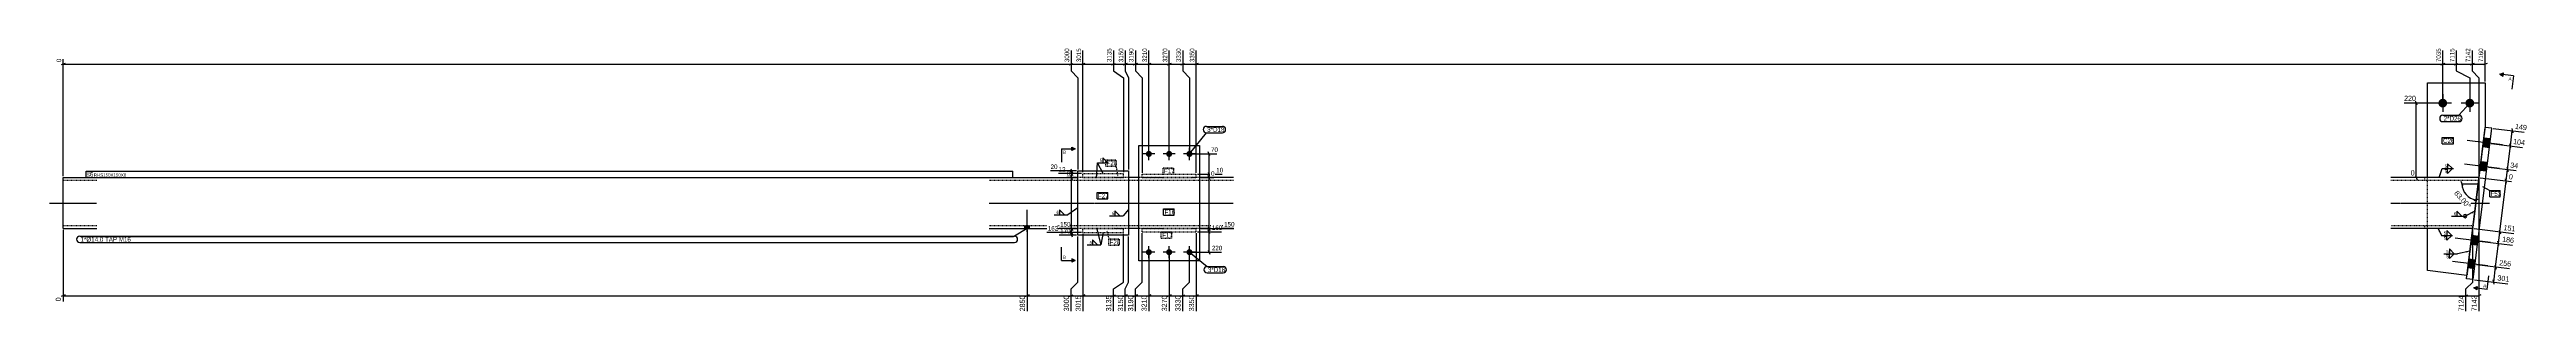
# Model space of a CAD drawing. Header units: millimetres. Extents: x 26 to 43146, y 6 to 1488.
# Drawn here: x 30184 to 37506, y 6 to 782 of the extents above; entities that cross this region are included whole.
import ezdxf

# ---------------------------------------------------------------- set-up
doc = ezdxf.new("R2010")
doc.units = ezdxf.units.MM
doc.linetypes.add('DXK_LINE_DOT2', pattern=[3.9198, 1.9599, -1.9599])
doc.linetypes.add('DXK_LINE_DOT3', pattern=[5.9187, 2.979, -0.9799, 0.9799, -0.9799])
for name, color, linetype in [('MÅLSÆTNING', 7, 'Continuous'), ('STÅL', 7, 'Continuous'), ('TEKST', 7, 'Continuous')]:
    doc.layers.add(name, color=color, linetype=linetype)
doc.styles.add('Arial', font='ARIAL.TTF', dxfattribs={"height": 0.2})
doc.styles.add('Arial Narrow', font='ARIALN.TTF', dxfattribs={"height": 0.2})

msp = doc.modelspace()

# ---------------------------------------------------------------- hatches: boundary and pattern name
at = {"layer": 'STÅL', "linetype": 'Continuous'}
for points in [[(37272, 624, -1), (37246, 624, -1)], [(37352, 624, -1), (37326, 624, -1)], [(37380.3, 520.6), (37377.1, 494.8), (37397, 492.3), (37400.1, 518.2)], [(37380.3, 520.6), (37377.1, 494.8), (37397, 492.3), (37400.1, 518.2)], [(33434, 465, -1), (33434, 483, -1)], [(33494, 465, -1), (33494, 483, -1)], [(33554, 465, -1), (33554, 483, -1)], [(37371.7, 451.1), (37368.6, 425.3), (37388.4, 422.9), (37391.6, 448.7)], [(37371.7, 451.1), (37368.6, 425.3), (37388.4, 422.9), (37391.6, 448.7)], [(33081, 262), (33067, 262), (33067, 254), (33081, 254)], [(37344.9, 232.8), (37341.8, 206.9), (37361.6, 204.5), (37364.8, 230.3)], [(37344.9, 232.8), (37341.8, 206.9), (37361.6, 204.5), (37364.8, 230.3)], [(33434, 175, -1), (33434, 193, -1)], [(33494, 175, -1), (33494, 193, -1)], [(33554, 175, -1), (33554, 193, -1)], [(37336.4, 163.3), (37333.2, 137.5), (37353.1, 135), (37356.3, 160.8)], [(37336.4, 163.3), (37333.2, 137.5), (37353.1, 135), (37356.3, 160.8)]]:
    msp.add_hatch(color=96, dxfattribs=at).paths.add_polyline_path(points)
at = {"layer": 'TEKST', "linetype": 'Continuous'}
msp.add_hatch(color=3, dxfattribs=at).paths.add_polyline_path([(37329, 187.6), (37339.3, 187.2), (37330.1, 182.7)])

# ---------------------------------------------------------------- linework, layer by layer
at = {"layer": 'MÅLSÆTNING', "color": 7, "linetype": 'Continuous'}
for p, q in [((30230, 741.3), (30218, 736.5)), ((30224, 408), (30224, 753.4)), ((33198, 736.5), (33210, 741.3)), ((33204, 779), (33204, 718.9)), ((33204, 738.9), (33239, 738.9)), ((33245, 741.3), (33233, 736.5)), ((33245, 741.3), (33233, 736.5)), ((33329, 779), (33329, 718.9)), ((33358, 736.5), (33370, 741.3)), ((33364, 779), (33364, 718.9)), ((33388, 736.5), (33400, 741.3)), ((33394, 779), (33394, 718.9)), ((33394, 738.9), (33434, 738.9)), ((33440, 741.3), (33428, 736.5)), ((33434, 478), (33434, 779)), ((33434, 478), (33434, 779)), ((33500, 741.3), (33488, 736.5)), ((33494, 478), (33494, 779)), ((33528, 736.5), (33540, 741.3)), ((33534, 779), (33534, 718.9)), ((33534, 738.9), (33574, 738.9)), ((33580, 741.3), (33568, 736.5)), ((33574, 418), (33574, 779)), ((37265, 741.3), (37253, 736.5)), ((37259, 628), (37259, 779)), ((37293, 736.5), (37305, 741.3)), ((37299, 779), (37299, 718.9)), ((37340, 736.5), (37352, 741.3)), ((37346, 779), (37346, 718.9)), ((37346, 738.9), (37384, 738.9)), ((37390, 741.3), (37378, 736.5)), ((37384, 688), (37384, 779)), ((33204, 718.9), (33224, 698.9)), ((33359, 698.9), (33359, 420)), ((33359, 698.9), (33359, 420)), ((33364, 718.9), (33374, 698.9)), ((33374, 698.9), (33374, 428)), ((33374, 698.9), (33374, 428)), ((33394, 718.9), (33414, 698.9)), ((33414, 698.9), (33414, 418)), ((33414, 698.9), (33414, 418)), ((33534, 718.9), (33554, 698.9)), ((33554, 698.9), (33554, 478)), ((33554, 698.9), (33554, 478)), ((37339, 698.9), (37339, 628)), ((37339, 698.9), (37339, 628)), ((37346, 718.9), (37366, 698.9)), ((37366, 698.9), (37366, 408)), ((37366, 698.9), (37366, 408)), ((37255, 624), (37144.8, 624)), ((37183.2, 618), (37178.4, 630)), ((37180.8, 404), (37180.8, 624)), ((33558, 474), (33634.8, 474)), ((37402.5, 504.8), (37494.7, 493.4)), ((37450.4, 428.4), (37458.9, 497.8)), ((37460.6, 491.6), (37457.3, 504.1)), ((33220, 404), (33191.2, 404)), ((33208.1, 398), (33203.3, 410)), ((33205.7, 254), (33205.7, 404)), ((33578, 414), (33650.2, 414)), ((33588, 404), (33626.3, 404)), ((33609.4, 420), (33614.2, 408)), ((33614.2, 398), (33609.4, 410)), ((33611.8, 404), (33611.8, 414)), ((37210, 404), (37164.3, 404)), ((37178.4, 410), (37183.2, 398)), ((37318.2, 380.2), (37313.4, 392.2)), ((37315.8, 386.2), (37363.8, 386.2)), ((37365.5, 400.1), (37357.9, 338.6)), ((37357.9, 338.6), (37363.8, 386.2)), ((37366, 400), (37366, 9.6)), ((37369.9, 403.5), (37462.6, 392.2)), ((37394, 435.3), (37476.5, 425.2)), ((37394, 435.3), (37476.5, 425.2)), ((37447.9, 387.9), (37444.6, 400.4)), ((37446.2, 394.2), (37450.4, 428.4)), ((37448.8, 434.6), (37452.1, 422.1)), ((37448.8, 434.6), (37452.1, 422.1)), ((37351.7, 337), (37364.2, 340.3)), ((30224, 250), (30224, 38.9)), ((33074, 250), (33074, 9.6)), ((33074, 250), (33074, 9.6)), ((33235, 242), (33132.6, 242)), ((33220, 254), (33169, 254)), ((33220, 234), (33169, 234)), ((33203.3, 260), (33208.1, 248)), ((33203.3, 248), (33208.1, 236)), ((33208.1, 228), (33203.3, 240)), ((33205.7, 234), (33205.7, 242)), ((33239, 238), (33239, 9.6)), ((33239, 238), (33239, 9.6)), ((33359, 95.4), (33359, 238)), ((33359, 95.4), (33359, 238)), ((33374, 95.4), (33374, 230)), ((33374, 95.4), (33374, 230)), ((33414, 95.4), (33414, 240)), ((33414, 95.4), (33414, 240)), ((33574, 240), (33574, 9.6)), ((33574, 240), (33574, 9.6)), ((33578, 244), (33648.5, 244)), ((33614.2, 238), (33609.4, 250)), ((33611.8, 184), (33611.8, 244)), ((37347.5, 95.4), (37347.5, 250)), ((37347.5, 95.4), (37347.5, 250)), ((37351.5, 253.5), (37469.4, 239.1)), ((37351.5, 253.5), (37469.4, 239.1)), ((37423.6, 210), (37427.8, 244.2)), ((37426.1, 250.4), (37429.4, 237.9)), ((37426.1, 250.4), (37429.4, 237.9)), ((33434, 180), (33434, 9.6)), ((33494, 180), (33494, 9.6)), ((33554, 95.4), (33554, 180)), ((33554, 95.4), (33554, 180)), ((33558, 184), (33648.5, 184)), ((33609.4, 190), (33614.2, 178)), ((37358.6, 147.4), (37456.6, 135.4)), ((37358.6, 147.4), (37456.6, 135.4)), ((37367.2, 216.9), (37465.2, 204.9)), ((37413.4, 146.8), (37416.7, 134.3)), ((37413.4, 146.8), (37416.7, 134.3)), ((37425.2, 203.7), (37421.9, 216.2)), ((33204, 75.4), (33224, 95.4)), ((33204, 9.6), (33204, 75.4)), ((33329, 9.6), (33329, 75.4)), ((33364, 9.6), (33364, 75.4)), ((33394, 75.4), (33414, 95.4)), ((33394, 9.6), (33394, 75.4)), ((33534, 75.4), (33554, 95.4)), ((33534, 9.6), (33534, 75.4)), ((37327.5, 75.4), (37347.5, 95.4)), ((37327.5, 9.6), (37327.5, 75.4)), ((37353.2, 102.8), (37451.1, 90.8)), ((37411.2, 89.6), (37407.9, 102.1)), ((37409.6, 95.9), (37415.1, 140.5)), ((30230, 57.8), (30218, 53)), ((30224, 55.4), (33074, 55.4)), ((33080, 57.8), (33068, 53)), ((33068, 53), (33080, 57.8)), ((33198, 53), (33210, 57.8)), ((33204, 55.4), (33239, 55.4)), ((33245, 57.8), (33233, 53)), ((33245, 57.8), (33233, 53)), ((33358, 53), (33370, 57.8)), ((33388, 53), (33400, 57.8)), ((33440, 57.8), (33428, 53)), ((33434, 55.4), (33494, 55.4)), ((33488, 53), (33500, 57.8)), ((33528, 53), (33540, 57.8)), ((33534, 55.4), (33574, 55.4)), ((33580, 57.8), (33568, 53)), ((33580, 57.8), (33568, 53)), ((37321.5, 53), (37333.5, 57.8)), ((37327.5, 55.4), (37366, 55.4)), ((37372, 57.8), (37360, 53))]:
    msp.add_line(p, q, dxfattribs=at)
msp.add_arc((37363.8, 386.2), 48, 180.00347, 263, dxfattribs=at)
at = {"layer": 'STÅL', "color": 2, "linetype": 'Continuous'}
for p, q in [((37214, 404), (37214, 684)), ((37214, 684), (37384, 684)), ((37384, 684), (37384, 551.3)), ((37329.3, 105.7), (37384.2, 552.4)), ((37349.2, 103.3), (37404, 549.9)), ((37404, 549.9), (37384.2, 552.4)), ((33404, 159), (33404, 499)), ((33404, 499), (33584, 499)), ((33584, 499), (33584, 159)), ((30224, 384), (30224, 404)), ((30224, 404), (30324, 404)), ((30224, 274), (30224, 384)), ((32962, 404), (33224, 404)), ((33224, 234), (33224, 424)), ((33224, 424), (33374, 424)), ((33374, 424), (33374, 234)), ((33404, 404), (33374, 404)), ((33684, 404), (33584, 404)), ((37366, 404), (37106, 404)), ((30224, 254), (30224, 274)), ((30224, 254), (30324, 254)), ((32962, 254), (33224, 254)), ((33374, 234), (33224, 234)), ((33404, 254), (33374, 254)), ((33684, 254), (33584, 254)), ((37347.5, 254), (37106, 254)), ((37214, 129.9), (37214, 254)), ((33584, 159), (33404, 159)), ((37330.6, 115.6), (37214, 129.9)), ((37349.2, 103.3), (37329.3, 105.7))]:
    msp.add_line(p, q, dxfattribs=at)
at = {"layer": 'STÅL', "color": 96, "linetype": 'Continuous'}
for p, q in [((37285, 624), (37233, 624)), ((37259, 650), (37259, 598)), ((37365, 624), (37313, 624)), ((37339, 650), (37339, 598)), ((37435.8, 500.7), (37331.5, 513.5)), ((37435.8, 500.7), (37331.5, 513.5)), ((37400.1, 518.2), (37380.3, 520.6)), ((37400.1, 518.2), (37380.3, 520.6)), ((33452, 474), (33416, 474)), ((33434, 456), (33434, 492)), ((33512, 474), (33476, 474)), ((33494, 456), (33494, 492)), ((33572, 474), (33536, 474)), ((33554, 456), (33554, 492)), ((37427.2, 431.2), (37323, 444)), ((37427.2, 431.2), (37323, 444)), ((37391.6, 448.7), (37371.7, 451.1)), ((37391.6, 448.7), (37371.7, 451.1)), ((37397, 492.3), (37377.1, 494.8)), ((37397, 492.3), (37377.1, 494.8)), ((37388.4, 422.9), (37368.6, 425.3)), ((37388.4, 422.9), (37368.6, 425.3)), ((33074, 244), (33074, 309)), ((33067, 254), (33067, 262)), ((33081, 254), (33081, 262)), ((37400.4, 212.8), (37296.2, 225.6)), ((37400.4, 212.8), (37296.2, 225.6)), ((37364.8, 230.3), (37344.9, 232.8)), ((37364.8, 230.3), (37344.9, 232.8)), ((33452, 184), (33416, 184)), ((33434, 166), (33434, 202)), ((33512, 184), (33476, 184)), ((33494, 166), (33494, 202)), ((33572, 184), (33536, 184)), ((33554, 166), (33554, 202)), ((37391.9, 143.4), (37287.7, 156.2)), ((37391.9, 143.4), (37287.7, 156.2)), ((37356.3, 160.8), (37336.4, 163.3)), ((37356.3, 160.8), (37336.4, 163.3)), ((37361.6, 204.5), (37341.8, 206.9)), ((37361.6, 204.5), (37341.8, 206.9)), ((37353.1, 135), (37333.2, 137.5)), ((37353.1, 135), (37333.2, 137.5))]:
    msp.add_line(p, q, dxfattribs=at)
at = {"layer": 'STÅL', "color": 7, "linetype": 'DXK_LINE_DOT2'}
for p, q in [((37384, 551.3), (37330.6, 115.6)), ((30324, 396), (30224, 396)), ((33684, 396), (32962, 396)), ((33374, 404), (33224, 404)), ((33239, 404), (33239, 416)), ((33239, 416), (33359, 416)), ((33239, 404), (33359, 404)), ((33359, 404), (33359, 416)), ((33584, 404), (33404, 404)), ((33414, 404), (33414, 414)), ((33414, 414), (33574, 414)), ((33414, 404), (33574, 404)), ((33574, 404), (33574, 414)), ((37365, 396), (37106, 396)), ((37206, 396), (37206, 404)), ((37214, 254), (37214, 404)), ((37366, 404), (37347.5, 254)), ((30224, 262.9), (30224, 274)), ((30224, 262), (30224, 262.9)), ((30324, 262), (30224, 262)), ((30224, 255.6), (30224, 262)), ((33684, 262), (32962, 262)), ((33374, 254), (33224, 254)), ((33239, 242), (33239, 254)), ((33239, 254), (33359, 254)), ((33239, 242), (33359, 242)), ((33359, 242), (33359, 254)), ((33584, 254), (33404, 254)), ((33414, 244), (33414, 254)), ((33414, 254), (33574, 254)), ((33414, 244), (33574, 244)), ((33574, 244), (33574, 254)), ((37348.5, 262), (37106, 262)), ((37206, 254), (37206, 262))]:
    msp.add_line(p, q, dxfattribs=at)
at = {"layer": 'STÅL', "color": 7, "linetype": 'DXK_LINE_DOT3'}
for p, q in [((30184, 329), (30324, 329)), ((32962, 329), (33684, 329)), ((37106, 329), (37396.8, 329))]:
    msp.add_line(p, q, dxfattribs=at)

# ---------------------------------------------------------------- wipeouts: each hides what was drawn before it
at = {"color": 0, "linetype": 'Continuous'}
msp.add_wipeout([(37462.1, 690.5), (37463.3, 700.4), (37454.5, 701.5), (37453.2, 691.5)], dxfattribs=at).dxf.layer = 'TEKST'
at = {"color": 0}
msp.add_wipeout([(37288.1, 506.5), (37288.1, 520.5), (37260, 520.5), (37260, 506.5)], dxfattribs=at).dxf.layer = 'TEKST'

# ---------------------------------------------------------------- next in the draw order: hatches: boundary and pattern name
at = {"layer": 'TEKST', "linetype": 'Continuous'}
msp.add_hatch(color=30, dxfattribs=at).paths.add_polyline_path([(37438.1, 708.5), (37437.5, 703.6), (37428.2, 709.7)])

# ---------------------------------------------------------------- next in the draw order: linework, layer by layer
at = {"layer": 'TEKST', "color": 30, "linetype": 'Continuous'}
for p, q in [((37428.2, 709.7), (37438.7, 713.5)), ((37428.2, 709.7), (37437.5, 703.6)), ((37437.5, 703.6), (37438.7, 713.5))]:
    msp.add_line(p, q, dxfattribs=at)
at = {"layer": 'TEKST', "color": 7, "linetype": 'Continuous'}
for q in [(37428.2, 709.7), (37463, 665.2)]:
    msp.add_line((37467.9, 704.9), q, dxfattribs=at)

# ---------------------------------------------------------------- next in the draw order: texts
at = {"layer": 'TEKST', "color": 3, "linetype": 'Continuous', "style": 'Arial'}
msp.add_text('A', height=9.55, rotation=-7.00154, dxfattribs=at).set_placement((37453.2, 691.5))

# ---------------------------------------------------------------- next in the draw order: wipeouts: each hides what was drawn before it
at = {"color": 0, "linetype": 'Continuous'}
for points in [[(33571.2, 781.8), (33551.6, 781.8), (33551.6, 742.1), (33571.2, 742.1)], [(37381.2, 781.8), (37361.6, 781.8), (37361.6, 742.1), (37381.2, 742.1)], [(37177.2, 627.2), (37177.2, 649.6), (37141.6, 649.6), (37141.6, 627.2)], [(37498.3, 496.2), (37501, 518.5), (37465.6, 522.8), (37462.9, 500.6)], [(37480.1, 427.9), (37482.8, 450.2), (37457.1, 453.3), (37454.4, 431.1)], [(33202.5, 406.8), (33202.5, 426.4), (33188.4, 426.4), (33188.4, 406.8)], [(33653, 416.8), (33653, 436.4), (33630.4, 436.4), (33630.4, 416.8)], [(37177.2, 407.2), (37177.2, 429.6), (37161.1, 429.6), (37161.1, 407.2)], [(33163.6, 244.8), (33163.6, 264.4), (33132.4, 264.4), (33132.4, 244.8)], [(33648.7, 246.8), (33648.7, 266.4), (33617.5, 266.4), (33617.5, 246.8)], [(33648.7, 186.8), (33648.7, 206.4), (33617.5, 206.4), (33617.5, 186.8)], [(30220.8, 51.8), (30198.4, 51.8), (30198.4, 35.6), (30220.8, 35.6)], [(33490.8, 51.8), (33468.4, 51.8), (33468.4, 6.4), (33490.8, 6.4)], [(37362.8, 51.8), (37340.4, 51.8), (37340.4, 6.4), (37362.8, 6.4)]]:
    msp.add_wipeout(points, dxfattribs=at).dxf.layer = 'MÅLSÆTNING'
at = {"color": 0}
for points in [[(37288.1, 506.5), (37288.1, 520.5), (37260, 520.5), (37260, 506.5)], [(37304.4, 571.7), (37304.4, 585.7), (37261.8, 585.7), (37261.8, 571.7)], [(33335.3, 440.5), (33335.3, 454.5), (33308.9, 454.5), (33308.9, 440.5)], [(37271.4, 432.1), (37271.4, 443.7), (37263.7, 443.7), (37263.7, 432.1)], [(30310.6, 406.8), (30310.6, 420.8), (30294.4, 420.8), (30294.4, 406.8)], [(33504.9, 416.8), (33504.9, 430.8), (33478.5, 430.8), (33478.5, 416.8)], [(33309.9, 343.4), (33309.9, 357.4), (33283.5, 357.4), (33283.5, 343.4)], [(33506.5, 295.6), (33506.5, 309.6), (33480.1, 309.6), (33480.1, 295.6)], [(33034.2, 215), (33034.2, 229), (30275.8, 229), (30275.8, 215)], [(33344.3, 206.8), (33344.3, 220.8), (33317.9, 220.8), (33317.9, 206.8)], [(33499.6, 227.4), (33499.6, 241.4), (33473.2, 241.4), (33473.2, 227.4)], [(37269.1, 234.9), (37269.1, 246.5), (37261.4, 246.5), (37261.4, 234.9)], [(33651.2, 125.4), (33651.2, 139.4), (33608.6, 139.4), (33608.6, 125.4)]]:
    msp.add_wipeout(points, dxfattribs=at).dxf.layer = 'TEKST'

# ---------------------------------------------------------------- next in the draw order: linework, layer by layer
at = {"layer": 'MÅLSÆTNING', "color": 7, "linetype": 'Continuous'}
for p, q in [((33239, 420), (33239, 779)), ((33239, 420), (33239, 779)), ((33494, 738.9), (33534, 738.9)), ((33528, 736.5), (33540, 741.3)), ((33534, 779), (33534, 718.9)), ((33580, 741.3), (33568, 736.5)), ((33574, 418), (33574, 779)), ((37299, 738.9), (37346, 738.9)), ((37352, 741.3), (37340, 736.5)), ((37346, 779), (37346, 718.9)), ((33224, 698.9), (33224, 428)), ((33224, 698.9), (33224, 428)), ((33534, 718.9), (33554, 698.9)), ((37299, 718.9), (37339, 698.9)), ((37346, 718.9), (37366, 698.9)), ((37408, 549.4), (37500.2, 538.1)), ((37458.9, 497.8), (37464.4, 542.5)), ((37462.8, 548.7), (37466.1, 536.3)), ((33614.2, 468), (33609.4, 480)), ((33611.8, 414), (33611.8, 474)), ((37402.5, 504.8), (37494.7, 493.4)), ((37460.6, 491.6), (37457.3, 504.1)), ((33235, 416), (33167.3, 416)), ((33220, 404), (33191.2, 404)), ((33203.3, 422), (33208.1, 410)), ((33208.1, 398), (33203.3, 410)), ((33205.7, 404), (33205.7, 416)), ((33578, 414), (33650.2, 414)), ((33588, 404), (33626.3, 404)), ((33609.4, 420), (33614.2, 408)), ((33614.2, 398), (33609.4, 410)), ((33611.8, 254), (33611.8, 404)), ((37369.9, 403.5), (37462.6, 392.2)), ((37427.8, 244.2), (37446.2, 394.2)), ((37447.9, 387.9), (37444.6, 400.4)), ((33578, 244), (33648.5, 244)), ((33588, 254), (33684.9, 254)), ((33609.4, 260), (33614.2, 248)), ((33609.4, 260), (33614.2, 248)), ((33614.2, 238), (33609.4, 250)), ((33611.8, 244), (33611.8, 254)), ((33434, 180), (33434, 9.6)), ((33494, 180), (33494, 9.6)), ((37327.5, 75.4), (37347.5, 95.4)), ((37327.5, 9.6), (37327.5, 75.4)), ((33394, 55.4), (33434, 55.4)), ((33440, 57.8), (33428, 53)), ((33500, 57.8), (33488, 53)), ((33574, 55.4), (37327.5, 55.4)), ((37321.5, 53), (37333.5, 57.8))]:
    msp.add_line(p, q, dxfattribs=at)
at = {"layer": 'TEKST', "color": 7, "linetype": 'Continuous'}
for p, q in [((37257.6, 522.9), (37290.5, 522.9)), ((37257.6, 504.1), (37257.6, 522.9)), ((37290.5, 504.1), (37290.5, 522.9)), ((37257.6, 504.1), (37290.5, 504.1))]:
    msp.add_line(p, q, dxfattribs=at)
at = {"layer": 'TEKST', "color": 3, "linetype": 'Continuous'}
for p, q in [((37287.8, 430.9), (37273.5, 445.2)), ((37273.5, 445.2), (37273.5, 430.9)), ((37273.5, 430.9), (37287.8, 430.9)), ((37285.4, 233.7), (37271.1, 248)), ((37271.1, 248), (37271.1, 233.7)), ((37271.1, 233.7), (37285.4, 233.7))]:
    msp.add_line(p, q, dxfattribs=at)

# ---------------------------------------------------------------- next in the draw order: texts
at = {"layer": 'MÅLSÆTNING', "color": 3, "linetype": 'Continuous', "style": 'Arial Narrow'}
for s, height, rotation, p in [('3350', 13.36, 90.00021, (33568.4, 744.9)), ('7160', 13.36, 90.00021, (37378.4, 744.9)), ('104', 15.27, -7.00154, (37466.5, 503.4)), ('34', 15.27, -7.00154, (37457.9, 433.9)), ('0', 15.3, 90.00021, (30217.6, 38.9)), ('3270', 15.27, 90.00021, (33487.6, 9.6)), ('7142', 15.27, 90.00021, (37359.6, 9.6))]:
    msp.add_text(s, height=height, rotation=rotation, dxfattribs=at).set_placement(p)
for s, height, p in [('220', 15.27, (37144.8, 630.4)), ('0', 13.4, (33191.2, 409.6)), ('10', 13.36, (33633.2, 419.6)), ('0', 15.3, (37164.3, 410.4)), ('160', 13.36, (33620.3, 249.6)), ('220', 13.36, (33620.3, 189.6))]:
    msp.add_text(s, height=height, dxfattribs=at).set_placement(p)
at = {"layer": 'TEKST', "color": 3, "style": 'Arial Narrow'}
msp.add_text('C26', height=13.36, dxfattribs=at).set_placement((37260, 506.5))

# ---------------------------------------------------------------- next in the draw order: wipeouts: each hides what was drawn before it
at = {"color": 0, "linetype": 'Continuous'}
msp.add_wipeout([(33200, 236.8), (33200, 256.4), (33168.8, 256.4), (33168.8, 236.8)], dxfattribs=at).dxf.layer = 'MÅLSÆTNING'
at = {"color": 0}
for points in [[(37304.4, 571.7), (37304.4, 585.7), (37261.8, 585.7), (37261.8, 571.7)], [(33335.3, 440.5), (33335.3, 454.5), (33308.9, 454.5), (33308.9, 440.5)], [(30310.6, 406.8), (30310.6, 420.8), (30294.4, 420.8), (30294.4, 406.8)], [(33504.9, 416.8), (33504.9, 430.8), (33478.5, 430.8), (33478.5, 416.8)], [(33309.9, 343.4), (33309.9, 357.4), (33283.5, 357.4), (33283.5, 343.4)], [(33506.5, 295.6), (33506.5, 309.6), (33480.1, 309.6), (33480.1, 295.6)], [(33034.2, 215), (33034.2, 229), (30275.8, 229), (30275.8, 215)], [(33344.3, 206.8), (33344.3, 220.8), (33317.9, 220.8), (33317.9, 206.8)], [(33499.6, 227.4), (33499.6, 241.4), (33473.2, 241.4), (33473.2, 227.4)], [(33651.2, 125.4), (33651.2, 139.4), (33608.6, 139.4), (33608.6, 125.4)]]:
    msp.add_wipeout(points, dxfattribs=at).dxf.layer = 'TEKST'

# ---------------------------------------------------------------- next in the draw order: hatches: boundary and pattern name
at = {"layer": 'TEKST', "linetype": 'Continuous'}
msp.add_hatch(color=3, dxfattribs=at).paths.add_polyline_path([(33282.2, 412.3), (33279, 402.5), (33277.2, 412.6)])

# ---------------------------------------------------------------- next in the draw order: linework, layer by layer
at = {"layer": 'MÅLSÆTNING', "color": 7, "linetype": 'Continuous'}
for p, q in [((33235, 242), (33132.6, 242)), ((33220, 254), (33169, 254)), ((33203.3, 260), (33208.1, 248)), ((33208.1, 236), (33203.3, 248)), ((33205.7, 242), (33205.7, 254))]:
    msp.add_line(p, q, dxfattribs=at)
at = {"layer": 'TEKST', "color": 7, "linetype": 'Continuous'}
for p, q in [((37259.4, 588.1), (37306.8, 588.1)), ((37339, 624), (37306.8, 588.1)), ((37259.4, 569.3), (37306.8, 569.3)), ((33281.1, 359.8), (33312.3, 359.8)), ((33281.1, 341), (33281.1, 359.8)), ((33281.1, 341), (33312.3, 341)), ((33312.3, 341), (33312.3, 359.8)), ((33477.7, 312), (33508.9, 312)), ((33477.7, 293.2), (33477.7, 312)), ((33477.7, 293.2), (33508.9, 293.2)), ((33508.9, 293.2), (33508.9, 312)), ((30273.4, 231.4), (33036.6, 231.4)), ((33074.5, 253.8), (33036.6, 231.4)), ((30273.4, 212.6), (33036.6, 212.6)), ((33554, 184), (33606.2, 141.8)), ((33606.2, 141.8), (33653.6, 141.8)), ((33606.2, 123), (33653.6, 123))]:
    msp.add_line(p, q, dxfattribs=at)
at = {"layer": 'TEKST', "color": 7, "linetype": 'DXK_LINE_DOT2'}
for p, q in [((33306.5, 456.9), (33337.7, 456.9)), ((33306.5, 438.1), (33306.5, 456.9)), ((33337.7, 438.1), (33337.7, 456.9)), ((33306.5, 438.1), (33337.7, 438.1)), ((33342.5, 410.2), (33337.7, 438.1)), ((33476.1, 433.2), (33507.3, 433.2)), ((33476.1, 414.4), (33476.1, 433.2)), ((33476.1, 414.4), (33507.3, 414.4)), ((33507.3, 414.4), (33507.3, 433.2)), ((33309.9, 246.7), (33315.5, 223.2)), ((33315.5, 223.2), (33346.7, 223.2)), ((33315.5, 204.4), (33315.5, 223.2)), ((33346.7, 204.4), (33346.7, 223.2)), ((33470.6, 244), (33470.8, 243.8)), ((33470.8, 243.8), (33502, 243.8)), ((33470.8, 225), (33470.8, 243.8)), ((33470.8, 225), (33502, 225)), ((33502, 225), (33502, 243.8)), ((33315.5, 204.4), (33346.7, 204.4))]:
    msp.add_line(p, q, dxfattribs=at)
at = {"layer": 'TEKST', "color": 7, "linetype": 'Continuous'}
for centre, start, end in [((37259.4, 578.7), 90, 270), ((37306.8, 578.7), 270, 90), ((30273.4, 222), 90, 270), ((33036.6, 222), 270, 90), ((33606.2, 132.4), 90, 270), ((33653.6, 132.4), 270, 90)]:
    msp.add_arc(centre, 9.4, start, end, dxfattribs=at)

# ---------------------------------------------------------------- next in the draw order: texts
at = {"layer": 'MÅLSÆTNING', "color": 3, "linetype": 'Continuous', "style": 'Arial Narrow'}
for s, p in [('162', (33135.2, 247.6)), ('170', (33171.6, 239.6))]:
    msp.add_text(s, height=13.36, dxfattribs=at).set_placement(p)
at = {"layer": 'TEKST', "color": 3, "style": 'Arial Narrow'}
for s, height, p in [('2*D26', 13.36, (37261.8, 571.7)), ('F28', 13.36, (33308.9, 440.5)), ('F17', 13.36, (33478.5, 416.8)), ('F27', 13.36, (33283.5, 343.4)), ('F16', 13.36, (33480.1, 295.6)), ('1*Ø14.0 TAP M16', 13.362, (30275.8, 215)), ('F28', 13.36, (33317.9, 206.8)), ('F17', 13.36, (33473.2, 227.4)), ('3*D18', 13.36, (33608.6, 125.4))]:
    msp.add_text(s, height=height, dxfattribs=at).set_placement(p)

# ---------------------------------------------------------------- next in the draw order: wipeouts: each hides what was drawn before it
at = {"color": 0, "linetype": 'Continuous'}
for points, layer in [([(33531.2, 781.8), (33511.6, 781.8), (33511.6, 742.1), (33531.2, 742.1)], 'MÅLSÆTNING'), ([(37343.2, 781.8), (37323.6, 781.8), (37323.6, 742.1), (37343.2, 742.1)], 'MÅLSÆTNING'), ([(37503.8, 540.9), (37506.5, 563.1), (37471.1, 567.5), (37468.4, 545.2)], 'MÅLSÆTNING'), ([(33637.6, 476.8), (33637.6, 496.4), (33615, 496.4), (33615, 476.8)], 'MÅLSÆTNING'), ([(33187.1, 418.8), (33187.1, 438.4), (33164.5, 438.4), (33164.5, 418.8)], 'MÅLSÆTNING'), ([(33629.1, 406.8), (33629.1, 426.4), (33615, 426.4), (33615, 406.8)], 'MÅLSÆTNING'), ([(37466.2, 394.9), (37468.9, 417.2), (37452.9, 419.1), (37450.2, 396.9)], 'MÅLSÆTNING'), ([(33685.1, 256.8), (33685.1, 276.4), (33653.9, 276.4), (33653.9, 256.8)], 'MÅLSÆTNING'), ([(37470, 242.2), (37472.8, 264.4), (37437.4, 268.8), (37434.6, 246.6)], 'MÅLSÆTNING'), ([(33430.8, 51.8), (33408.4, 51.8), (33408.4, 6.4), (33430.8, 6.4)], 'MÅLSÆTNING'), ([(33570.8, 51.8), (33548.4, 51.8), (33548.4, 6.4), (33570.8, 6.4)], 'MÅLSÆTNING'), ([(37324.3, 51.8), (37301.9, 51.8), (37301.9, 6.4), (37324.3, 6.4)], 'MÅLSÆTNING'), ([(37271.4, 417.1), (37271.4, 428.7), (37263.7, 428.7), (37263.7, 417.1)], 'TEKST'), ([(37269.1, 219.9), (37269.1, 231.5), (37261.4, 231.5), (37261.4, 219.9)], 'TEKST')]:
    msp.add_wipeout(points, dxfattribs=at).dxf.layer = layer
at = {"color": 0}
for points, layer in [([(37326.2, 313.7), (37343, 328.6), (37304, 372.6), (37287.2, 357.8)], 'MÅLSÆTNING'), ([(33649, 539), (33649, 553), (33606.4, 553), (33606.4, 539)], 'TEKST'), ([(33029.2, 406.8), (33029.2, 416.8), (30314.8, 416.8), (30314.8, 406.8)], 'TEKST')]:
    msp.add_wipeout(points, dxfattribs=at).dxf.layer = layer

# ---------------------------------------------------------------- next in the draw order: hatches: boundary and pattern name
at = {"layer": 'TEKST', "linetype": 'Continuous'}
for points in [[(37253.8, 412.6), (37248.2, 404), (37249.1, 414.3)], [(37343.7, 302.6), (37353.8, 304.8), (37345.9, 298.1)], [(37247.2, 244), (37245, 254), (37251.7, 246.2)]]:
    msp.add_hatch(color=3, dxfattribs=at).paths.add_polyline_path(points)

# ---------------------------------------------------------------- next in the draw order: linework, layer by layer
at = {"layer": 'MÅLSÆTNING', "color": 7, "linetype": 'Continuous'}
for p, q in [((33434, 738.9), (33494, 738.9)), ((33488, 736.5), (33500, 741.3)), ((33494, 478), (33494, 779)), ((37259, 738.9), (37299, 738.9)), ((37293, 736.5), (37305, 741.3)), ((37299, 779), (37299, 718.9)), ((37299, 718.9), (37339, 698.9)), ((33220, 424), (33143.5, 424)), ((33235, 416), (33167.3, 416)), ((33203.3, 430), (33208.1, 418)), ((33208.1, 410), (33203.3, 422)), ((33205.7, 416), (33205.7, 424)), ((33588, 254), (33684.9, 254)), ((37367.2, 216.9), (37465.2, 204.9)), ((37415.1, 140.5), (37423.6, 210)), ((37425.2, 203.7), (37421.9, 216.2)), ((33364, 75.4), (33374, 95.4)), ((33394, 75.4), (33414, 95.4)), ((33394, 9.6), (33394, 75.4)), ((33534, 75.4), (33554, 95.4)), ((33534, 9.6), (33534, 75.4)), ((33364, 55.4), (33394, 55.4)), ((33400, 57.8), (33388, 53)), ((33494, 55.4), (33534, 55.4)), ((33528, 53), (33540, 57.8))]:
    msp.add_line(p, q, dxfattribs=at)
at = {"layer": 'TEKST', "color": 3, "linetype": 'Continuous'}
for p, q in [((37248.2, 404), (37257.5, 430.9)), ((37257.5, 430.9), (37290.6, 430.9)), ((37273.5, 430.9), (37287.8, 430.9)), ((37287.8, 430.9), (37273.5, 416.6)), ((37273.5, 416.6), (37273.5, 430.9)), ((37245, 254), (37255.2, 233.7)), ((37255.2, 233.7), (37288.3, 233.7)), ((37271.1, 233.7), (37285.4, 233.7)), ((37285.4, 233.7), (37271.1, 219.4)), ((37271.1, 219.4), (37271.1, 233.7))]:
    msp.add_line(p, q, dxfattribs=at)

# ---------------------------------------------------------------- next in the draw order: texts
at = {"layer": 'MÅLSÆTNING', "color": 3, "linetype": 'Continuous', "style": 'Arial Narrow'}
for s, height, rotation, p in [('3330', 13.36, 90.00021, (33528.4, 744.9)), ('7142', 13.36, 90.00021, (37340.4, 744.9)), ('149', 15.27, -7.00154, (37472, 548)), ('0', 15.3, -7.00154, (37453.7, 399.7)), ('151', 15.27, -7.00154, (37438.2, 249.3)), ('3210', 15.27, 90.00021, (33427.6, 9.6)), ('3350', 15.27, 90.00021, (33567.6, 9.6)), ('7124', 15.27, 90.00021, (37321.1, 9.6))]:
    msp.add_text(s, height=height, rotation=rotation, dxfattribs=at).set_placement(p)
for s, height, p in [('70', 13.36, (33617.8, 479.6)), ('12', 13.36, (33167.3, 421.6)), ('0', 13.4, (33617.8, 409.6)), ('150', 13.36, (33656.7, 259.6))]:
    msp.add_text(s, height=height, dxfattribs=at).set_placement(p)
at = {"layer": 'MÅLSÆTNING', "color": 3, "style": 'Arial Narrow'}
msp.add_text('83.00°', height=15.27, rotation=-48.50088, dxfattribs=at).set_placement((37291.7, 357.5))
at = {"layer": 'TEKST', "color": 3, "style": 'Arial Narrow'}
for p in [(37264.5, 432.9), (37262.2, 235.7)]:
    msp.add_text('5', height=9.54, dxfattribs=at).set_placement(p)
at = {"layer": 'TEKST', "color": 3, "linetype": 'Continuous', "style": 'Arial Narrow'}
for p in [(37264.5, 417.9), (37262.2, 220.7)]:
    msp.add_text('5', height=9.54, dxfattribs=at).set_placement(p)

# ---------------------------------------------------------------- next in the draw order: wipeouts: each hides what was drawn before it
at = {"color": 0, "linetype": 'Continuous'}
msp.add_wipeout([(33200, 256.8), (33200, 276.4), (33168.8, 276.4), (33168.8, 256.8)], dxfattribs=at).dxf.layer = 'MÅLSÆTNING'
at = {"color": 0}
for points in [[(33649, 539), (33649, 553), (33606.4, 553), (33606.4, 539)], [(33295.8, 449.3), (33295.8, 460.9), (33288.1, 460.9), (33288.1, 449.3)], [(33029.2, 406.8), (33029.2, 416.8), (30314.8, 416.8), (30314.8, 406.8)], [(33331.7, 292.9), (33331.7, 304.5), (33324, 304.5), (33324, 292.9)]]:
    msp.add_wipeout(points, dxfattribs=at).dxf.layer = 'TEKST'

# ---------------------------------------------------------------- next in the draw order: hatches: boundary and pattern name
at = {"layer": 'TEKST', "linetype": 'Continuous'}
for points in [[(33296.5, 426), (33299, 416), (33292.1, 423.7)], [(33214.4, 311.3), (33224, 314.8), (33217.2, 307.1)], [(33365.6, 304.4), (33374, 310.3), (33369.4, 301.1)]]:
    msp.add_hatch(color=3, dxfattribs=at).paths.add_polyline_path(points)

# ---------------------------------------------------------------- next in the draw order: linework, layer by layer
at = {"layer": 'MÅLSÆTNING', "color": 7, "linetype": 'Continuous'}
msp.add_line((33224, 95.4), (33224, 230), dxfattribs=at)
msp.add_line((33224, 95.4), (33224, 230), dxfattribs=at)
at = {"layer": 'TEKST', "color": 7, "linetype": 'Continuous'}
for p, q in [((33554, 474), (33604, 536.6)), ((33604, 555.4), (33651.4, 555.4)), ((33604, 536.6), (33651.4, 536.6)), ((30292, 423.2), (33031.6, 423.2)), ((30292, 404.4), (30292, 423.2)), ((30292, 404.4), (33031.6, 404.4)), ((33031.6, 404.4), (33031.6, 423.2))]:
    msp.add_line(p, q, dxfattribs=at)
at = {"layer": 'TEKST', "color": 3, "linetype": 'Continuous'}
for p, q in [((33279, 402.5), (33281.9, 448.1)), ((33281.9, 448.1), (33315, 448.1)), ((33299, 416), (33281.9, 448.1)), ((33312.2, 448.1), (33297.9, 462.4)), ((33297.9, 462.4), (33297.9, 448.1)), ((33297.9, 448.1), (33312.2, 448.1)), ((33348, 291.7), (33333.8, 305.9)), ((33333.8, 305.9), (33333.8, 291.7)), ((33374, 310.3), (33357.9, 291.7)), ((33317.8, 291.7), (33357.9, 291.7)), ((33333.8, 291.7), (33348, 291.7))]:
    msp.add_line(p, q, dxfattribs=at)
at = {"layer": 'TEKST', "color": 7, "linetype": 'Continuous'}
for centre, start, end in [((33604, 546), 90, 270), ((33651.4, 546), 270, 90)]:
    msp.add_arc(centre, 9.4, start, end, dxfattribs=at)

# ---------------------------------------------------------------- next in the draw order: texts
at = {"layer": 'MÅLSÆTNING', "color": 3, "linetype": 'Continuous', "style": 'Arial Narrow'}
msp.add_text('150', height=13.36, dxfattribs=at).set_placement((33171.6, 259.6))
at = {"layer": 'TEKST', "color": 3, "style": 'Arial Narrow'}
for s, height, p in [('3*D18', 13.36, (33606.4, 539)), ('5', 9.54, (33288.9, 450.1)), ('s6', 13.36, (30294.4, 406.8)), ('RHS150X150X8', 9.544, (30314.8, 406.8)), ('6', 9.54, (33324.8, 293.7))]:
    msp.add_text(s, height=height, dxfattribs=at).set_placement(p)

# ---------------------------------------------------------------- next in the draw order: wipeouts: each hides what was drawn before it
at = {"color": 0, "linetype": 'Continuous'}
for points in [[(33491.2, 781.8), (33471.6, 781.8), (33471.6, 742.1), (33491.2, 742.1)], [(37296.2, 781.8), (37276.6, 781.8), (37276.6, 742.1), (37296.2, 742.1)], [(33163.3, 426.8), (33163.3, 446.4), (33140.7, 446.4), (33140.7, 426.8)], [(37465.8, 208), (37468.6, 230.3), (37433.2, 234.6), (37430.5, 212.4)], [(37457.3, 138.6), (37460, 160.8), (37424.6, 165.1), (37421.9, 142.9)], [(33390.8, 51.8), (33368.4, 51.8), (33368.4, 6.4), (33390.8, 6.4)], [(33530.8, 51.8), (33508.4, 51.8), (33508.4, 6.4), (33530.8, 6.4)]]:
    msp.add_wipeout(points, dxfattribs=at).dxf.layer = 'MÅLSÆTNING'
at = {"color": 0}
for points in [[(37298.9, 291.8), (37298.9, 303.4), (37291.2, 303.4), (37291.2, 291.8)], [(37426.6, 350), (37426.6, 364), (37400.2, 364), (37400.2, 350)], [(37276.5, 180.5), (37276.5, 192.1), (37268.8, 192.1), (37268.8, 180.5)]]:
    msp.add_wipeout(points, dxfattribs=at).dxf.layer = 'TEKST'

# ---------------------------------------------------------------- next in the draw order: linework, layer by layer
at = {"layer": 'MÅLSÆTNING', "color": 7, "linetype": 'Continuous'}
for p, q in [((33440, 741.3), (33428, 736.5)), ((33574, 738.9), (37259, 738.9)), ((37253, 736.5), (37265, 741.3)), ((37259, 628), (37259, 779)), ((33329, 75.4), (33359, 95.4)), ((33364, 75.4), (33374, 95.4)), ((33364, 9.6), (33364, 75.4)), ((33323, 53), (33335, 57.8)), ((33329, 55.4), (33364, 55.4)), ((33370, 57.8), (33358, 53))]:
    msp.add_line(p, q, dxfattribs=at)
at = {"layer": 'TEKST', "color": 3, "linetype": 'Continuous'}
for p, q in [((37315.2, 290.6), (37301, 304.9)), ((37301, 304.9), (37301, 290.6)), ((37353.8, 304.8), (37325.1, 290.6)), ((37285, 290.6), (37325.1, 290.6)), ((37301, 290.6), (37315.2, 290.6)), ((37292.8, 179.3), (37278.6, 193.6)), ((37278.6, 193.6), (37278.6, 179.3)), ((37278.6, 179.3), (37292.8, 179.3))]:
    msp.add_line(p, q, dxfattribs=at)
for start, end in [(90, 270), (270, 90)]:
    msp.add_arc((37325.1, 290.6), 5, start, end, dxfattribs=at)

# ---------------------------------------------------------------- next in the draw order: texts
at = {"layer": 'MÅLSÆTNING', "color": 3, "linetype": 'Continuous', "style": 'Arial Narrow'}
for s, height, rotation, p in [('3270', 13.36, 90.00021, (33488.4, 744.9)), ('7115', 13.36, 90.00021, (37293.4, 744.9)), ('186', 15.27, -7.00154, (37434, 215.2)), ('3190', 15.27, 90.00021, (33387.6, 9.6)), ('3330', 15.27, 90.00021, (33527.6, 9.6))]:
    msp.add_text(s, height=height, rotation=rotation, dxfattribs=at).set_placement(p)
msp.add_text('20', height=13.36, dxfattribs=at).set_placement((33143.5, 429.6))
at = {"layer": 'TEKST', "color": 3, "style": 'Arial Narrow'}
msp.add_text('6', height=9.54, dxfattribs=at).set_placement((37292, 292.6))

# ---------------------------------------------------------------- next in the draw order: wipeouts: each hides what was drawn before it
at = {"color": 0, "linetype": 'Continuous'}
for points, layer in [([(37451.8, 93.9), (37454.5, 116.1), (37419.2, 120.5), (37416.4, 98.2)], 'MÅLSÆTNING'), ([(33188.9, 164.1), (33188.9, 174.1), (33180, 174.1), (33180, 164.1)], 'TEKST')]:
    msp.add_wipeout(points, dxfattribs=at).dxf.layer = layer
at = {"color": 0}
for points in [[(33167.9, 295.8), (33167.9, 307.4), (33160.2, 307.4), (33160.2, 295.8)], [(37426.6, 350), (37426.6, 364), (37400.2, 364), (37400.2, 350)], [(33265.4, 206.9), (33265.4, 218.5), (33257.8, 218.5), (33257.8, 206.9)]]:
    msp.add_wipeout(points, dxfattribs=at).dxf.layer = 'TEKST'

# ---------------------------------------------------------------- next in the draw order: hatches: boundary and pattern name
at = {"layer": 'TEKST', "linetype": 'Continuous'}
for color, points in [(3, [(33279.4, 245.2), (33279.4, 255.6), (33284.2, 246.4)]), (3, [(33294.6, 232.7), (33299, 242), (33299.5, 231.7)]), (30, [(33206, 159.1), (33206, 164.1), (33216, 159.1)])]:
    msp.add_hatch(color=color, dxfattribs=at).paths.add_polyline_path(points)

# ---------------------------------------------------------------- next in the draw order: linework, layer by layer
at = {"layer": 'TEKST', "color": 7, "linetype": 'Continuous'}
for p, q in [((37376.8, 377.5), (37397.8, 366.4)), ((37397.8, 366.4), (37429, 366.4)), ((37397.8, 347.6), (37397.8, 366.4)), ((37429, 347.6), (37429, 366.4)), ((37397.8, 347.6), (37429, 347.6)), ((33176, 159.1), (33176, 199.1)), ((33176, 159.1), (33216, 159.1))]:
    msp.add_line(p, q, dxfattribs=at)
at = {"layer": 'TEKST', "color": 3, "linetype": 'Continuous'}
for p, q in [((33154, 294.6), (33194.1, 294.6)), ((33184.3, 294.6), (33170, 308.9)), ((33170, 308.9), (33170, 294.6)), ((33170, 294.6), (33184.3, 294.6)), ((33224, 314.8), (33194.1, 294.6)), ((33281.8, 205.7), (33267.5, 220)), ((33267.5, 220), (33267.5, 205.7)), ((33279.4, 255.6), (33291.6, 205.7)), ((33299, 242), (33291.6, 205.7)), ((33251.6, 205.7), (33291.6, 205.7)), ((33267.5, 205.7), (33281.8, 205.7))]:
    msp.add_line(p, q, dxfattribs=at)
at = {"layer": 'TEKST', "color": 30, "linetype": 'Continuous'}
for p, q in [((33216, 159.1), (33206, 164.1)), ((33206, 164.1), (33206, 154.1)), ((33216, 159.1), (33206, 154.1))]:
    msp.add_line(p, q, dxfattribs=at)

# ---------------------------------------------------------------- next in the draw order: texts
at = {"layer": 'MÅLSÆTNING', "color": 3, "linetype": 'Continuous', "style": 'Arial Narrow'}
for s, p in [('256', (37425.5, 145.7)), ('301', (37420, 101))]:
    msp.add_text(s, height=15.27, rotation=-7.00154, dxfattribs=at).set_placement(p)
at = {"layer": 'TEKST', "color": 3, "style": 'Arial Narrow'}
for s, height, p in [('6', 9.54, (33161, 296.6)), ('F53', 13.36, (37400.2, 350)), ('5', 9.54, (33258.6, 207.7))]:
    msp.add_text(s, height=height, dxfattribs=at).set_placement(p)
at = {"layer": 'TEKST', "color": 3, "linetype": 'Continuous', "style": 'Arial'}
msp.add_text('B', height=9.55, dxfattribs=at).set_placement((33180, 164.1))

# ---------------------------------------------------------------- next in the draw order: wipeouts: each hides what was drawn before it
at = {"color": 0, "linetype": 'Continuous'}
for points, layer in [([(33431.2, 781.8), (33411.6, 781.8), (33411.6, 742.1), (33431.2, 742.1)], 'MÅLSÆTNING'), ([(37256.2, 781.8), (37236.6, 781.8), (37236.6, 742.1), (37256.2, 742.1)], 'MÅLSÆTNING'), ([(33360.8, 51.8), (33338.4, 51.8), (33338.4, 6.4), (33360.8, 6.4)], 'MÅLSÆTNING'), ([(33188.9, 474.2), (33188.9, 484.2), (33180, 484.2), (33180, 474.2)], 'TEKST'), ([(37276.5, 165.5), (37276.5, 177.1), (37268.8, 177.1), (37268.8, 165.5)], 'TEKST')]:
    msp.add_wipeout(points, dxfattribs=at).dxf.layer = layer

# ---------------------------------------------------------------- next in the draw order: hatches: boundary and pattern name
at = {"layer": 'TEKST', "linetype": 'Continuous'}
msp.add_hatch(color=30, dxfattribs=at).paths.add_polyline_path([(33206, 484.2), (33206, 489.2), (33216, 489.2)])

# ---------------------------------------------------------------- next in the draw order: linework, layer by layer
at = {"layer": 'MÅLSÆTNING', "color": 7, "linetype": 'Continuous'}
for p, q in [((33364, 738.9), (33394, 738.9)), ((33400, 741.3), (33388, 736.5)), ((33394, 779), (33394, 718.9)), ((33394, 718.9), (33414, 698.9)), ((33329, 75.4), (33359, 95.4)), ((33329, 9.6), (33329, 75.4)), ((33239, 55.4), (33329, 55.4)), ((33323, 53), (33335, 57.8))]:
    msp.add_line(p, q, dxfattribs=at)
at = {"layer": 'TEKST', "color": 7, "linetype": 'Continuous'}
for q in [(33176, 449.2), (33216, 489.2)]:
    msp.add_line((33176, 489.2), q, dxfattribs=at)
at = {"layer": 'TEKST', "color": 30, "linetype": 'Continuous'}
for p, q in [((33206, 484.2), (33206, 494.2)), ((33206, 494.2), (33216, 489.2)), ((33216, 489.2), (33206, 484.2))]:
    msp.add_line(p, q, dxfattribs=at)
at = {"layer": 'TEKST', "color": 3, "linetype": 'Continuous'}
for p, q in [((37262.6, 179.3), (37302.7, 179.3)), ((37278.6, 179.3), (37292.8, 179.3)), ((37292.8, 179.3), (37278.6, 165)), ((37278.6, 165), (37278.6, 179.3)), ((37339.3, 187.2), (37302.7, 179.3))]:
    msp.add_line(p, q, dxfattribs=at)

# ---------------------------------------------------------------- next in the draw order: texts
at = {"layer": 'MÅLSÆTNING', "color": 3, "linetype": 'Continuous', "style": 'Arial Narrow'}
for s, height, p in [('3210', 13.36, (33428.4, 744.9)), ('7035', 13.36, (37253.4, 744.9)), ('3150', 15.27, (33357.6, 9.6))]:
    msp.add_text(s, height=height, rotation=90.00021, dxfattribs=at).set_placement(p)
at = {"layer": 'TEKST', "color": 3, "linetype": 'Continuous'}
for s, height, style, p in [('B', 9.55, 'Arial', (33180, 474.2)), ('5', 9.54, 'Arial Narrow', (37269.6, 166.3))]:
    msp.add_text(s, height=height, dxfattribs=dict(at, style=style)).set_placement(p)
at = {"layer": 'TEKST', "color": 3, "style": 'Arial Narrow'}
msp.add_text('5', height=9.54, dxfattribs=at).set_placement((37269.6, 181.3))

# ---------------------------------------------------------------- next in the draw order: wipeouts: each hides what was drawn before it
at = {"color": 0, "linetype": 'Continuous'}
msp.add_wipeout([(37387.1, 79.5), (37388.3, 89.5), (37379.4, 90.6), (37378.2, 80.6)], dxfattribs=at).dxf.layer = 'TEKST'

# ---------------------------------------------------------------- next in the draw order: hatches: boundary and pattern name
at = {"layer": 'TEKST', "linetype": 'Continuous'}
msp.add_hatch(color=30, dxfattribs=at).paths.add_polyline_path([(37361.2, 82.7), (37360.6, 77.8), (37350.7, 79)])

# ---------------------------------------------------------------- next in the draw order: linework, layer by layer
at = {"layer": 'TEKST', "color": 30, "linetype": 'Continuous'}
for p, q in [((37350.7, 79), (37361.2, 82.7)), ((37360, 72.8), (37350.7, 79)), ((37361.2, 82.7), (37360, 72.8))]:
    msp.add_line(p, q, dxfattribs=at)
at = {"layer": 'TEKST', "color": 7, "linetype": 'Continuous'}
for q in [(37350.7, 79), (37395.3, 113.8)]:
    msp.add_line((37390.4, 74.1), q, dxfattribs=at)

# ---------------------------------------------------------------- next in the draw order: texts
at = {"layer": 'TEKST', "color": 3, "linetype": 'Continuous', "style": 'Arial'}
msp.add_text('A', height=9.55, rotation=-7.00154, dxfattribs=at).set_placement((37378.2, 80.6))

# ---------------------------------------------------------------- next in the draw order: wipeouts: each hides what was drawn before it
at = {"color": 0, "linetype": 'Continuous'}
for points in [[(33391.2, 781.8), (33371.6, 781.8), (33371.6, 742.1), (33391.2, 742.1)], [(33235.8, 51.8), (33213.4, 51.8), (33213.4, 6.4), (33235.8, 6.4)], [(33325.8, 51.8), (33303.4, 51.8), (33303.4, 6.4), (33325.8, 6.4)]]:
    msp.add_wipeout(points, dxfattribs=at).dxf.layer = 'MÅLSÆTNING'

# ---------------------------------------------------------------- next in the draw order: linework, layer by layer
at = {"layer": 'MÅLSÆTNING', "color": 7, "linetype": 'Continuous'}
for p, q in [((33323, 736.5), (33335, 741.3)), ((33329, 738.9), (33364, 738.9)), ((33370, 741.3), (33358, 736.5)), ((33364, 779), (33364, 718.9)), ((33329, 718.9), (33359, 698.9)), ((33364, 718.9), (33374, 698.9)), ((33204, 75.4), (33224, 95.4)), ((33204, 9.6), (33204, 75.4)), ((33074, 55.4), (33204, 55.4)), ((33198, 53), (33210, 57.8))]:
    msp.add_line(p, q, dxfattribs=at)

# ---------------------------------------------------------------- next in the draw order: texts
at = {"layer": 'MÅLSÆTNING', "color": 3, "linetype": 'Continuous', "style": 'Arial Narrow'}
for s, height, p in [('3190', 13.36, (33388.4, 744.9)), ('3015', 15.27, (33232.6, 9.6)), ('3135', 15.27, (33322.6, 9.6))]:
    msp.add_text(s, height=height, rotation=90.00021, dxfattribs=at).set_placement(p)

# ---------------------------------------------------------------- next in the draw order: wipeouts: each hides what was drawn before it
at = {"color": 0, "linetype": 'Continuous'}
for points in [[(33361.2, 781.8), (33341.6, 781.8), (33341.6, 742.1), (33361.2, 742.1)], [(33070.8, 51.8), (33048.4, 51.8), (33048.4, 6.4), (33070.8, 6.4)], [(33200.8, 51.8), (33178.4, 51.8), (33178.4, 6.4), (33200.8, 6.4)]]:
    msp.add_wipeout(points, dxfattribs=at).dxf.layer = 'MÅLSÆTNING'

# ---------------------------------------------------------------- next in the draw order: linework, layer by layer
at = {"layer": 'MÅLSÆTNING', "color": 7, "linetype": 'Continuous'}
for p, q in [((33239, 738.9), (33329, 738.9)), ((33323, 736.5), (33335, 741.3)), ((33329, 779), (33329, 718.9)), ((33329, 718.9), (33359, 698.9))]:
    msp.add_line(p, q, dxfattribs=at)

# ---------------------------------------------------------------- next in the draw order: texts
at = {"layer": 'MÅLSÆTNING', "color": 3, "linetype": 'Continuous', "style": 'Arial Narrow'}
for s, height, p in [('3150', 13.36, (33358.4, 744.9)), ('2850', 15.27, (33067.6, 9.6)), ('3000', 15.27, (33197.6, 9.6))]:
    msp.add_text(s, height=height, rotation=90.00021, dxfattribs=at).set_placement(p)

# ---------------------------------------------------------------- next in the draw order: wipeouts: each hides what was drawn before it
at = {"color": 0, "linetype": 'Continuous'}
for points in [[(33236.2, 781.8), (33216.6, 781.8), (33216.6, 742.1), (33236.2, 742.1)], [(33326.2, 781.8), (33306.6, 781.8), (33306.6, 742.1), (33326.2, 742.1)]]:
    msp.add_wipeout(points, dxfattribs=at).dxf.layer = 'MÅLSÆTNING'

# ---------------------------------------------------------------- next in the draw order: linework, layer by layer
at = {"layer": 'MÅLSÆTNING', "color": 7, "linetype": 'Continuous'}
for p, q in [((30224, 738.9), (33204, 738.9)), ((33198, 736.5), (33210, 741.3)), ((33204, 779), (33204, 718.9)), ((33204, 718.9), (33224, 698.9))]:
    msp.add_line(p, q, dxfattribs=at)

# ---------------------------------------------------------------- next in the draw order: texts
at = {"layer": 'MÅLSÆTNING', "color": 3, "linetype": 'Continuous', "style": 'Arial Narrow'}
for s, p in [('3015', (33233.4, 744.9)), ('3135', (33323.4, 744.9))]:
    msp.add_text(s, height=13.36, rotation=90.00021, dxfattribs=at).set_placement(p)

# ---------------------------------------------------------------- next in the draw order: wipeouts: each hides what was drawn before it
at = {"color": 0, "linetype": 'Continuous'}
for points in [[(30221.2, 756.2), (30201.6, 756.2), (30201.6, 742.1), (30221.2, 742.1)], [(33201.2, 781.8), (33181.6, 781.8), (33181.6, 742.1), (33201.2, 742.1)]]:
    msp.add_wipeout(points, dxfattribs=at).dxf.layer = 'MÅLSÆTNING'

# ---------------------------------------------------------------- next in the draw order: texts
at = {"layer": 'MÅLSÆTNING', "color": 3, "linetype": 'Continuous', "style": 'Arial Narrow'}
for s, height, p in [('0', 13.4, (30218.4, 744.9)), ('3000', 13.36, (33198.4, 744.9))]:
    msp.add_text(s, height=height, rotation=90.00021, dxfattribs=at).set_placement(p)

doc.saveas('drawing.dxf')
